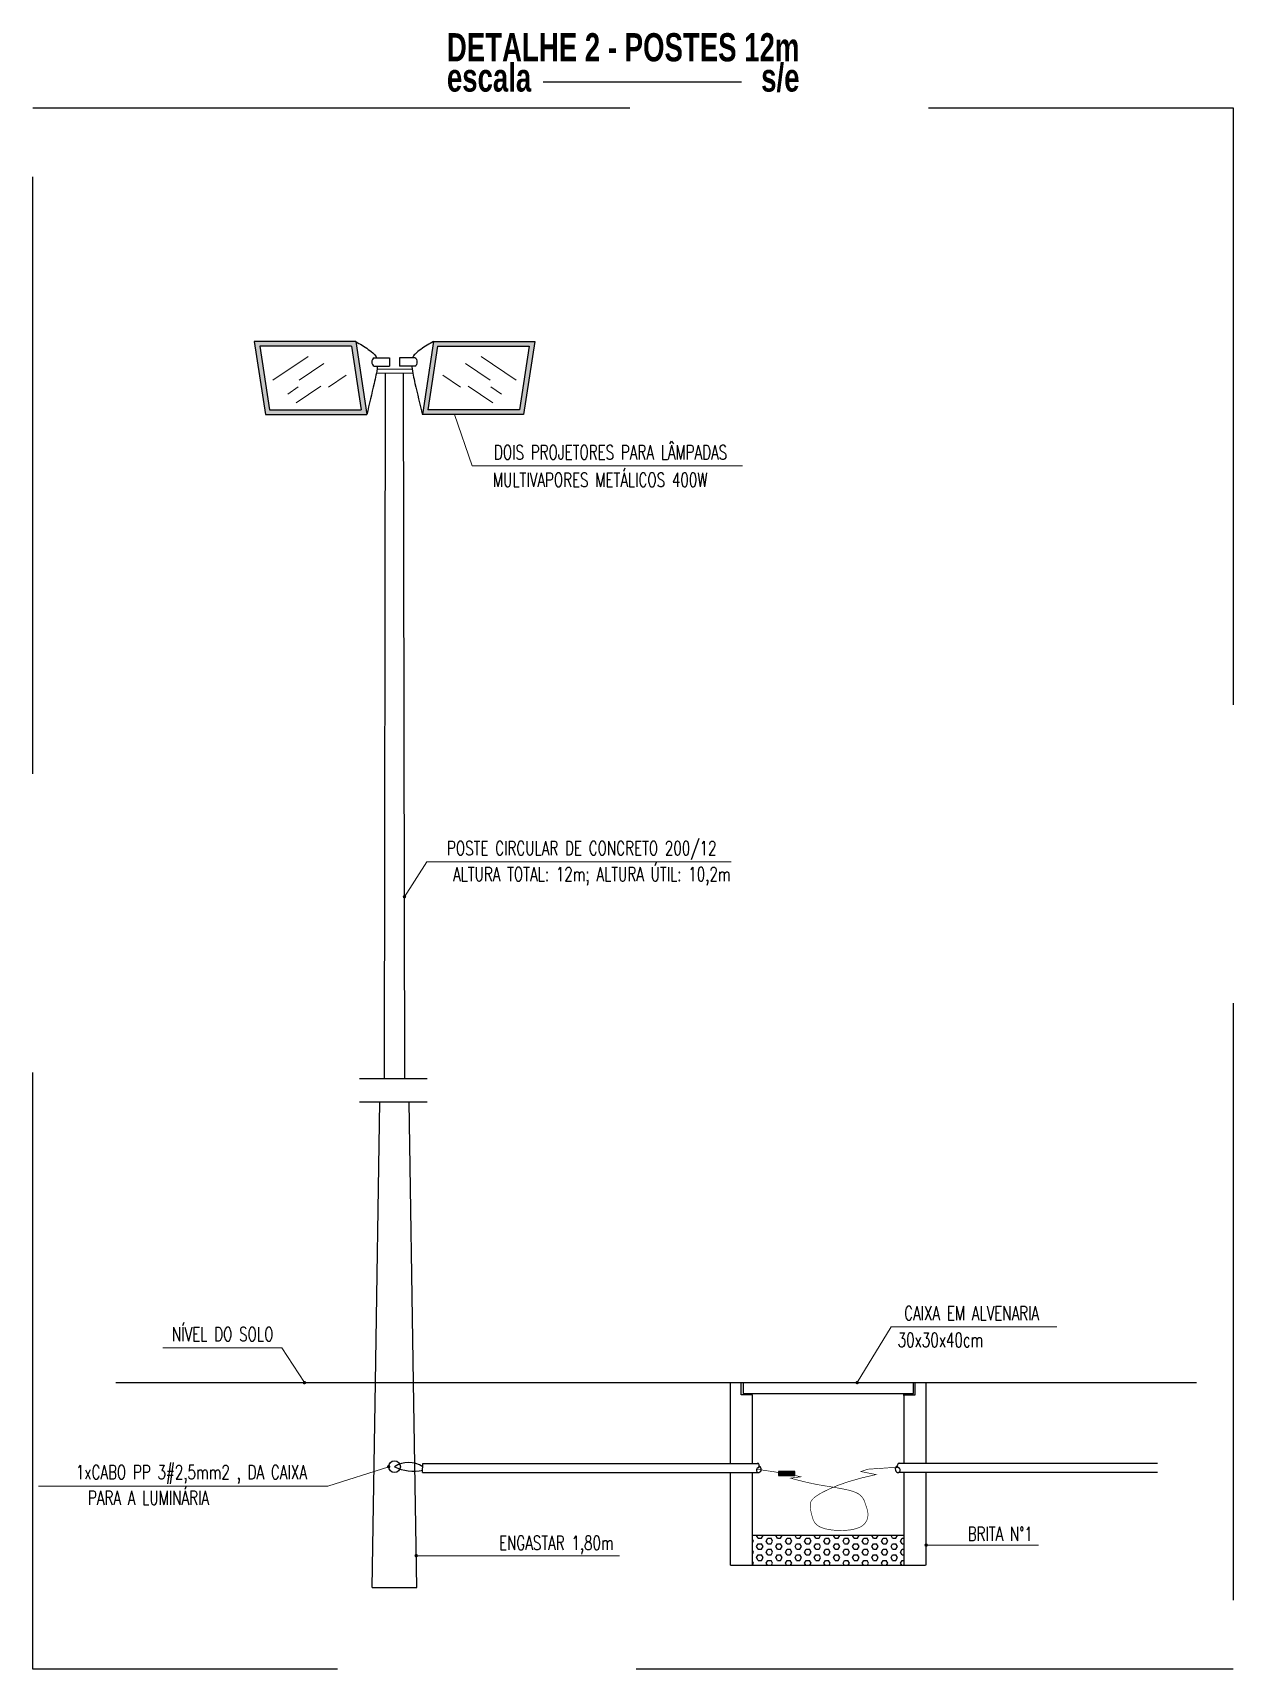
# Model space of a CAD drawing. Header units: millimetres. Extents: x 206 to 837, y 40 to 323.
# Drawn here: x 205.5 to 218.27, y 39.74 to 57.15 of the extents above; entities that cross this region are included whole.
import ezdxf
from ezdxf.enums import TextEntityAlignment as Align

# ---------------------------------------------------------------- set-up
doc = ezdxf.new("R2010")
doc.units = ezdxf.units.MM
doc.linetypes.add('HIDDEN', pattern=[9.525, 6.35, -3.175])
for name, color, linetype, lineweight in [('I-FIAÇÃO', 2, 'Continuous', 25), ('I-LIN_CHAMADA', 9, 'Continuous', 9), ('I-LUMINÁRIA_EXT', 4, 'Continuous', 25), ('I-POSTES', 4, 'Continuous', 25), ('I-TEXTOS', 2, 'Continuous', 25)]:
    doc.layers.add(name, color=color, linetype=linetype, lineweight=lineweight)
doc.styles.add('ROMANS', font='ROMANS.SHX', dxfattribs={"height": 0.25})
doc.styles.add('SANSSERIFBOLD', font='sasb____.pfb')

msp = doc.modelspace()

# ---------------------------------------------------------------- texts
at = {"layer": 'I-TEXTOS', "color": 4, "style": 'SANSSERIFBOLD', "width": 0.7}
for s, p in [('DETALHE 2 - POSTES 12m', (209.907, 56.844)), ('escala                              s/e', (209.907, 56.522))]:
    msp.add_text(s, height=0.3, dxfattribs=at).set_placement(p)
at = {"layer": 'I-TEXTOS', "color": 2, "style": 'ROMANS', "width": 0.7}
for s, p in [('DOIS PROJETORES PARA LÂMPADAS', (211.647, 52.61)), ('MULTIVAPORES METÁLICOS 400W', (211.537, 52.318, 399.928)), ('POSTE CIRCULAR DE CONCRETO 200/12', (211.341, 48.398)), ('ALTURA TOTAL: 12m; ALTURA ÚTIL: 10,2m', (211.448, 48.123)), ('CAIXA EM ALVENARIA', (215.487, 43.452)), ('NÍVEL DO SOLO', (207.522, 43.229)), ('30x30x40cm', (215.156, 43.167)), ('ENGASTAR 1,80m', (211.071, 41.01))]:
    msp.add_text(s, height=0.15, dxfattribs=at).set_placement(p, align=Align.CENTER)
for s, p in [('1xCABO PP 3#2,5mm2 , DA CAIXA', (208.418, 41.836)), ('PARA A LUMINÁRIA', (207.377, 41.562))]:
    msp.add_text(s, height=0.15, dxfattribs=at).set_placement(p, align=Align.MIDDLE_RIGHT)
msp.add_text('BRITA N%%D1', height=0.15, dxfattribs=at).set_placement((215.445, 41.105))

# ---------------------------------------------------------------- hatches: boundary and pattern name
h = msp.add_hatch()
h.set_pattern_fill('HEX', color=8, scale=0.272222, style=0)
h.set_pattern_definition([(0, (25.58873, 31.11316), (0, 0.05893784), [0.034027778, -0.068055556]), (120, (25.58873, 31.11316), (-0.051041667, -0.02946892), [0.034027778, -0.068055556]), (60, (25.62276, 31.11316), (-0.051041667, 0.02946892), [0.034027778, -0.068055556])])
h.paths.add_polyline_path([(214.769, 40.845), (214.769, 41.162), (213.398, 41.162), (213.392, 41.114), (213.364, 40.925), (213.351, 40.845)])
h.paths.add_polyline_path([(213.157, 40.845), (213.351, 40.845), (213.364, 40.925), (213.392, 41.114), (213.398, 41.162), (213.157, 41.162)])
at = {"layer": 'I-FIAÇÃO'}
h = msp.add_hatch(dxfattribs=at)
h.set_pattern_fill('DOTS', color=2, scale=0.022764, style=0)
h.set_pattern_definition([(0, (-79050.2083802, -2098190.2475288), (0.0007113821138211, 0.0014227642276423), [0, -0.0014227642276423])])
h.paths.add_polyline_path([(213.609, 41.801), (213.609, 41.841), (213.434, 41.841), (213.434, 41.801)])
at = {"layer": 'I-LIN_CHAMADA'}
for points in [[(209.475, 47.957, -1), (209.437, 47.957, -1)], [(208.373, 42.788, 1), (208.411, 42.788, 1)], [(214.289, 42.788, -1), (214.251, 42.788, -1)], [(209.269, 41.894, 1), (209.307, 41.894, 1)], [(209.269, 41.894, 1), (209.307, 41.894, 1)]]:
    msp.add_hatch(color=256, dxfattribs=at).paths.add_polyline_path(points)
h = msp.add_hatch(color=256, dxfattribs=at)
edge = h.paths.add_edge_path()
edge.add_arc((209.581, 40.947), 0.0191, 0, 360)
h = msp.add_hatch(color=256, dxfattribs=at)
edge = h.paths.add_edge_path()
edge.add_arc((209.581, 40.947), 0.0191, 0, 360)
h = msp.add_hatch(color=256, dxfattribs=at)
edge = h.paths.add_edge_path()
edge.add_arc((215.004, 41.06), 0.0191, 0, 360)
at = {"layer": 'I-LUMINÁRIA_EXT'}
h = msp.add_hatch(color=256, dxfattribs=at)
h.paths.add_polyline_path([(209.055, 53.086), (208.937, 53.865), (207.859, 53.865), (207.978, 53.086)])
h.paths.add_polyline_path([(208.021, 53.137), (207.918, 53.814), (208.893, 53.814), (208.996, 53.137)], flags=16)
h = msp.add_hatch(color=256, dxfattribs=at)
h.paths.add_polyline_path([(209.646, 53.086), (209.764, 53.865), (210.842, 53.865), (210.723, 53.086)])
h.paths.add_polyline_path([(210.68, 53.137), (210.783, 53.814), (209.808, 53.814), (209.705, 53.137)], flags=16)

# ---------------------------------------------------------------- linework, layer by layer
for p, q in [((208.979, 46.023), (209.697, 46.024)), ((208.979, 45.775), (209.697, 45.775)), ((206.385, 42.788), (217.88, 42.788)), ((214.769, 41.162), (213.157, 41.162))]:
    msp.add_line(p, q)
at = {"linetype": 'Continuous'}
for p, q in [((212.923, 41.929), (212.923, 42.788)), ((212.923, 42.788), (213.037, 42.788)), ((213.037, 42.657), (213.037, 42.788)), ((213.157, 42.657), (213.037, 42.657)), ((213.057, 42.788), (213.057, 42.672)), ((213.057, 42.788), (214.87, 42.788)), ((213.057, 42.672), (214.87, 42.672)), ((213.157, 41.929), (213.157, 42.657)), ((214.76, 42.658), (214.886, 42.658)), ((214.769, 41.929), (214.769, 42.657)), ((214.87, 42.672), (214.87, 42.788)), ((214.886, 42.658), (214.886, 42.788)), ((214.886, 42.788), (214.996, 42.788)), ((215.004, 41.929), (215.004, 42.788)), ((209.649, 41.832), (209.65, 41.929)), ((209.649, 41.832), (209.65, 41.929)), ((209.649, 41.832), (213.216, 41.832)), ((209.65, 41.929), (213.216, 41.929)), ((212.923, 40.845), (212.923, 41.832)), ((213.157, 40.845), (213.157, 41.832)), ((217.465, 41.929), (214.71, 41.929)), ((217.465, 41.832), (214.71, 41.832)), ((214.769, 40.845), (214.769, 41.832)), ((215.004, 40.845), (215.004, 41.832)), ((212.923, 40.845), (214.996, 40.845))]:
    msp.add_line(p, q, dxfattribs=at)
at = {"linetype": 'HIDDEN'}
msp.add_lwpolyline([(205.503, 56.349), (218.27, 56.349), (218.27, 39.739), (205.503, 39.739)], close=True, dxfattribs=at)
at = {"color": 4, "linetype": 'Continuous'}
msp.add_circle((209.35, 41.894), 0.0622, dxfattribs=at)
msp.add_circle((209.35, 41.894), 0.0622, dxfattribs=at)
at = {"linetype": 'Continuous'}
for centre, radius, start, end in [((213.228, 41.856), 0.0289, 118.9135, 241.0865), ((213.208, 41.913), 0.0181, 46.5934, 81.9767), ((213.215, 41.866), 0.0357, 267.2994, 66.4422), ((213.201, 41.906), 0.0283, 297.1877, 45.7796), ((214.711, 41.866), 0.0357, 113.5578, 272.7006), ((214.725, 41.906), 0.0283, 134.2204, 242.8123), ((214.718, 41.913), 0.0181, 98.0233, 133.4066), ((214.699, 41.856), 0.0289, 298.9135, 61.0865)]:
    msp.add_arc(centre, radius, start, end, dxfattribs=at)
at = {"layer": 'I-FIAÇÃO', "color": 2, "const_width": 0.00683}
for points in [[(213.444, 41.83), (213.391, 41.839), (213.24, 41.861), (213.201, 41.866)], [(213.434, 41.832), (213.391, 41.839), (213.24, 41.861), (213.201, 41.866)], [(213.434, 41.832), (213.391, 41.839), (213.24, 41.861), (213.201, 41.866)], [(213.434, 41.832), (213.391, 41.839), (213.24, 41.861), (213.201, 41.866)], [(214.712, 41.885), (214.635, 41.884), (214.384, 41.867), (214.309, 41.842), (214.471, 41.81), (214.312, 41.773), (214.179, 41.735), (214.069, 41.697), (213.981, 41.66), (213.913, 41.627), (213.86, 41.598), (213.823, 41.573), (213.798, 41.55), (213.782, 41.53), (213.774, 41.511), (213.771, 41.494), (213.771, 41.478), (213.772, 41.463), (213.774, 41.448), (213.776, 41.433), (213.778, 41.419), (213.781, 41.405), (213.785, 41.391), (213.788, 41.377), (213.792, 41.363), (213.797, 41.348), (213.801, 41.334), (213.807, 41.32), (213.815, 41.306), (213.824, 41.293), (213.835, 41.281), (213.849, 41.269), (213.865, 41.258), (213.884, 41.249), (213.907, 41.241), (213.931, 41.233), (213.958, 41.228), (213.986, 41.223), (214.016, 41.219), (214.047, 41.217), (214.078, 41.216), (214.109, 41.215), (214.14, 41.216), (214.171, 41.219), (214.201, 41.222), (214.229, 41.227), (214.255, 41.234), (214.28, 41.242), (214.302, 41.251), (214.321, 41.263), (214.337, 41.275), (214.351, 41.289), (214.362, 41.304), (214.371, 41.32), (214.378, 41.336), (214.382, 41.352), (214.384, 41.369), (214.385, 41.385), (214.384, 41.401), (214.382, 41.417), (214.378, 41.433), (214.374, 41.449), (214.369, 41.465), (214.363, 41.482), (214.358, 41.498), (214.352, 41.514), (214.346, 41.531), (214.338, 41.547), (214.328, 41.563), (214.316, 41.578), (214.3, 41.593), (214.281, 41.607), (214.256, 41.619), (214.226, 41.631), (214.192, 41.641), (214.154, 41.65), (214.113, 41.658), (214.07, 41.666), (214.026, 41.674), (213.982, 41.681), (213.939, 41.688), (213.897, 41.695), (213.856, 41.702), (213.816, 41.71), (213.777, 41.718), (213.737, 41.727), (213.696, 41.737), (213.654, 41.747), (213.61, 41.759), (213.563, 41.772), (213.669, 41.786), (213.596, 41.805)]]:
    msp.add_lwpolyline(points, dxfattribs=at)
at = {"layer": 'I-FIAÇÃO', "color": 2}
msp.add_lwpolyline([(213.434, 41.801), (213.609, 41.801), (213.609, 41.841), (213.434, 41.841)], close=True, dxfattribs=at)
for centre, radius, start, end in [((209.5, 41.667), 0.272, 56.5986, 123.4014), ((209.5, 41.667), 0.272, 56.5986, 123.4014), ((209.551, 42.29), 0.444, 243.1585, 282.8116), ((209.551, 42.29), 0.444, 243.1585, 282.8116)]:
    msp.add_arc(centre, radius, start, end, dxfattribs=at)
at = {"layer": 'I-LIN_CHAMADA'}
for p, q in [((208.057, 53.452), (208.431, 53.705)), ((208.335, 53.452), (208.597, 53.629)), ((210.366, 53.452), (210.104, 53.629)), ((210.643, 53.452), (210.27, 53.705)), ((208.649, 53.379), (208.836, 53.506)), ((209.157, 53.527), (209.35, 53.527)), ((209.164, 53.569), (209.35, 53.569)), ((209.537, 53.569), (209.35, 53.569)), ((209.544, 53.527), (209.35, 53.527)), ((210.052, 53.379), (209.865, 53.506)), ((208.214, 53.304), (208.326, 53.38)), ((208.305, 53.212), (208.566, 53.39)), ((210.396, 53.212), (210.135, 53.39)), ((210.487, 53.304), (210.375, 53.38)), ((209.989, 53.086), (210.176, 52.541)), ((210.176, 52.541), (213.052, 52.541)), ((209.456, 47.957), (209.695, 48.329)), ((212.93, 48.329), (209.695, 48.329)), ((214.27, 42.788), (214.63, 43.383)), ((216.392, 43.383), (214.63, 43.383)), ((206.888, 43.16), (208.152, 43.16)), ((208.392, 42.788), (208.152, 43.16)), ((208.642, 41.688), (209.288, 41.894)), ((208.642, 41.688), (209.288, 41.894)), ((205.564, 41.685), (208.642, 41.688)), ((209.581, 40.947), (211.742, 40.947)), ((215.004, 41.06), (216.199, 41.06))]:
    msp.add_line(p, q, dxfattribs=at)
at = {"layer": 'I-LUMINÁRIA_EXT'}
for p, q in [((208.937, 53.865), (207.859, 53.865)), ((207.859, 53.865), (207.978, 53.086)), ((208.893, 53.814), (207.918, 53.814)), ((207.918, 53.814), (208.021, 53.137)), ((208.893, 53.814), (208.996, 53.137)), ((208.937, 53.865), (209.055, 53.086)), ((209.764, 53.865), (209.646, 53.086)), ((209.808, 53.814), (209.705, 53.137)), ((209.764, 53.865), (210.842, 53.865)), ((209.808, 53.814), (210.783, 53.814)), ((210.783, 53.814), (210.68, 53.137)), ((210.842, 53.865), (210.723, 53.086)), ((209.134, 53.689), (209.298, 53.689)), ((209.298, 53.689), (209.298, 53.6)), ((209.567, 53.689), (209.403, 53.689)), ((209.403, 53.689), (209.403, 53.6)), ((209.134, 53.6), (209.298, 53.6)), ((209.567, 53.6), (209.403, 53.6)), ((208.021, 53.137), (208.996, 53.137)), ((210.68, 53.137), (209.705, 53.137)), ((207.978, 53.086), (209.055, 53.086)), ((210.723, 53.086), (209.646, 53.086))]:
    msp.add_line(p, q, dxfattribs=at)
for centre, start, end in [((209.16, 53.645), 120.5718, 239.3267), ((209.541, 53.645), 300.6733, 59.4282)]:
    msp.add_arc(centre, 0.0517, start, end, dxfattribs=at)
for points, knots in [([(208.937, 53.865), (208.982, 53.837), (209.05, 53.796), (209.128, 53.74), (209.153, 53.704), (209.159, 53.689)], [0, 0, 0, 0, 0.2030557, 0.3068533, 0.3686757, 0.3686757, 0.3686757, 0.3686757]), ([(209.764, 53.865), (209.719, 53.837), (209.651, 53.796), (209.573, 53.74), (209.548, 53.704), (209.542, 53.689)], [0, 0, 0, 0, 0.2030557, 0.3068533, 0.3686757, 0.3686757, 0.3686757, 0.3686757]), ([(209.167, 53.6), (209.167, 53.598), (209.161, 53.535), (209.121, 53.367), (209.081, 53.197), (209.055, 53.086)], [0.4835891, 0.4835891, 0.4835891, 0.4835891, 0.4912711, 0.7219255, 1.1596556, 1.1596556, 1.1596556, 1.1596556]), ([(209.534, 53.6), (209.534, 53.598), (209.54, 53.535), (209.58, 53.367), (209.62, 53.197), (209.646, 53.086)], [0.4835891, 0.4835891, 0.4835891, 0.4835891, 0.4912711, 0.7219255, 1.1596556, 1.1596556, 1.1596556, 1.1596556])]:
    msp.add_open_spline(points, degree=3, knots=knots, dxfattribs=at)
at = {"layer": 'I-POSTES', "ltscale": 10}
for p, q in [((209.242, 46.023), (209.255, 53.527)), ((209.459, 46.023), (209.446, 53.527)), ((209.148, 42.788), (209.195, 45.774)), ((209.553, 42.788), (209.506, 45.774)), ((209.114, 40.61), (209.148, 42.788)), ((209.587, 40.61), (209.553, 42.788)), ((209.114, 40.61), (209.587, 40.61))]:
    msp.add_line(p, q, dxfattribs=at)
at = {"layer": 'I-TEXTOS', "color": 4}
msp.add_line((210.932, 56.626), (213.04, 56.626), dxfattribs=at)

msp.set_redraw_order([(e.dxf.handle, doc.entitydb.next_handle()) for e in msp.query("TEXT MTEXT ATTDEF DIMENSION ARC_DIMENSION")])  # texts and dimensions are drawn at this point

doc.saveas('drawing.dxf')
